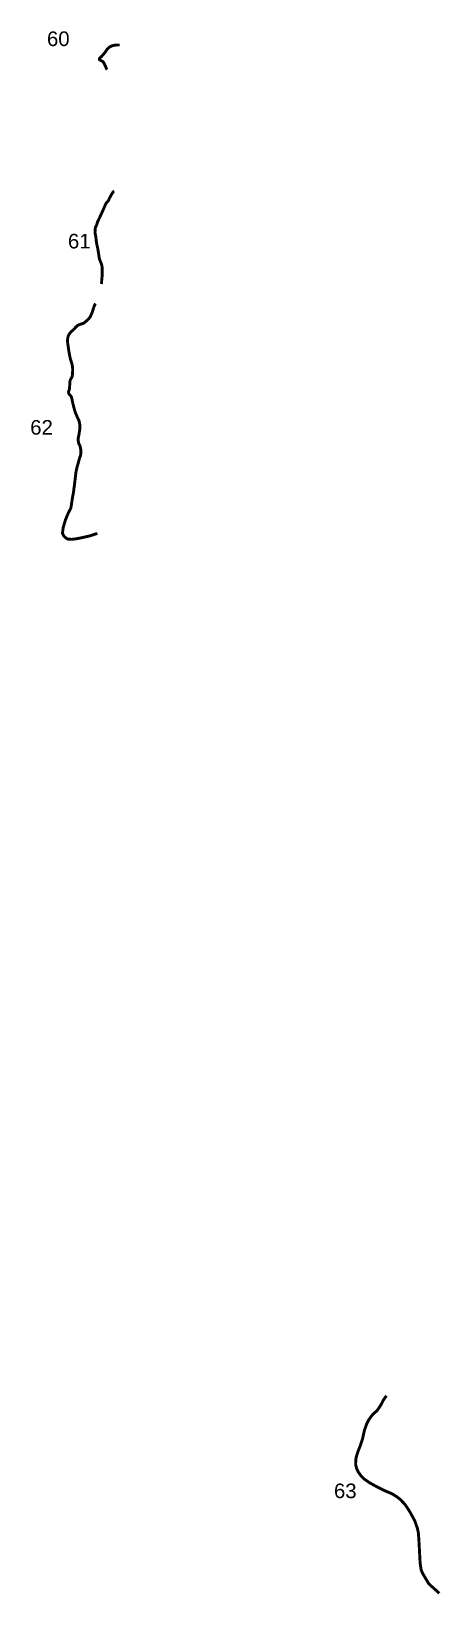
# Model space of a CAD drawing. Header units: metres. Extents: x 258924 to 356197, y 1740805 to 2227803.
# Drawn here: x 277558 to 278963, y 2038474 to 2043837 of the extents above; entities that cross this region are included whole.
import ezdxf

# ---------------------------------------------------------------- set-up
doc = ezdxf.new("R2010")
doc.units = ezdxf.units.M
doc.layers.add('UNPROTECTED', color=10, linetype='Continuous')
doc.styles.get("Standard").update_dxf_attribs({"font": 'arial.ttf'})

msp = doc.modelspace()

# ---------------------------------------------------------------- texts
at = {"char_height": 50, "attachment_point": 1}
for s, width, insert in [('60', 212.287, (277611.5, 2043836.1)), ('61', 92.414, (277683.5, 2043142)), ('62', 70.183, (277554, 2042503.3)), ('63', 70.183, (278596.3, 2038855.5))]:
    msp.add_mtext_dynamic_manual_height_columns(s, width=width, gutter_width=1, heights=[0], dxfattribs=dict(at, insert=insert))

# ---------------------------------------------------------------- linework, layer by layer
at = {"layer": 'UNPROTECTED', "const_width": 10, "flags": 128}
for points in [[(277860.9, 2043789.6), (277850.8, 2043789.8), (277843.8, 2043789.2), (277834.5, 2043786.7), (277826.5, 2043782.8), (277818.1, 2043775.5), (277811.1, 2043764.8), (277804.6, 2043757.1), (277800, 2043751.8), (277796.1, 2043748.1), (277792.3, 2043744.5), (277791.4, 2043741.9), (277791.7, 2043739.5), (277793.3, 2043737.9), (277798, 2043735.8), (277803.7, 2043732.2), (277805.6, 2043729.7), (277808.7, 2043724.1), (277812.4, 2043716.1), (277815.7, 2043708.4), (277817.7, 2043705.5)], [(277842, 2043288.5), (277840.6, 2043287.8), (277838.3, 2043285.3), (277834.8, 2043280.2), (277829, 2043270), (277824.8, 2043261.8), (277823, 2043257), (277821.4, 2043254.5), (277818.7, 2043252.3), (277816.6, 2043249.9), (277813, 2043244.5), (277808.4, 2043233.8), (277804.3, 2043224.1), (277795.8, 2043205.6), (277785, 2043182.7), (277782.2, 2043173.4), (277777.8, 2043163.7), (277776.6, 2043155.4), (277776.3, 2043146.3), (277777.7, 2043139), (277779.2, 2043132.4), (277780, 2043121.6), (277782.4, 2043106.6), (277786.4, 2043088.4), (277789.1, 2043070.2), (277790.5, 2043061.1), (277792, 2043054.1), (277796, 2043044.7), (277799.8, 2043034.4), (277800.7, 2043027.5), (277801.2, 2043013.2), (277801, 2042999.6), (277799.4, 2042984.7), (277798.7, 2042971.3), (277798.4, 2042970.1)], [(277778.2, 2042902.7), (277775.7, 2042898.9), (277771.6, 2042888.7), (277766.9, 2042872.9), (277762.6, 2042863.6), (277760.3, 2042857.7), (277756.2, 2042852.6), (277751.4, 2042847.3), (277745.4, 2042842), (277740.5, 2042837.7), (277735.3, 2042834.5), (277728.6, 2042832.9), (277722.3, 2042830.2), (277717, 2042827.7), (277713.6, 2042825.1), (277706.6, 2042817.7), (277700.2, 2042811.1), (277694.4, 2042806.5), (277688.2, 2042798.4), (277684.2, 2042791), (277682.7, 2042784.5), (277682, 2042775), (277682.6, 2042766.4), (277683.7, 2042759.4), (277685, 2042750.3), (277687.8, 2042732.7), (277691.7, 2042713), (277695.5, 2042701.5), (277698.6, 2042689.1), (277699.4, 2042683.8), (277699.7, 2042674.7), (277699.3, 2042667), (277698.4, 2042654.8), (277697.3, 2042650.8), (277694, 2042645.6), (277692, 2042642), (277690.5, 2042637.2), (277689.6, 2042630.8), (277689.5, 2042622.2), (277689.1, 2042616.1), (277688.6, 2042609.9), (277687.3, 2042605.6), (277686.2, 2042603.4), (277685.6, 2042600.4), (277685.9, 2042595.1), (277687.9, 2042591.7), (277690.6, 2042588.7), (277693.2, 2042586.1), (277695, 2042583.1), (277697.2, 2042575.4), (277699.3, 2042565), (277702.5, 2042551.3), (277705, 2042542.5), (277708.5, 2042529.7), (277717.6, 2042508.8), (277721.3, 2042501), (277722.6, 2042495.7), (277724, 2042488.8), (277724.2, 2042479.2), (277723.9, 2042470), (277721.2, 2042452.9), (277718.6, 2042440.9), (277718.4, 2042435.1), (277719.6, 2042427.5), (277720.9, 2042422.2), (277724.4, 2042416), (277725.9, 2042410.2), (277727.5, 2042401.9), (277727.9, 2042389.3), (277726.4, 2042381.1), (277723.3, 2042373.3), (277720.6, 2042362.7), (277714.6, 2042341.3), (277711.2, 2042327), (277710, 2042316.5), (277706.5, 2042286.6), (277702, 2042252.6), (277699.3, 2042239.2), (277695.5, 2042214.3), (277693.2, 2042200.6), (277685.2, 2042185.9), (277675, 2042161.3), (277670.7, 2042146.7), (277667, 2042133.6), (277664.6, 2042115), (277668.7, 2042106.5), (277675.5, 2042099.5), (277683.4, 2042094.8), (277696.2, 2042094.2), (277707.8, 2042095.4), (277719.7, 2042097.5), (277734.4, 2042100.5), (277747.5, 2042103.5), (277759.5, 2042106.3), (277784.5, 2042114.5)], [(278776.6, 2039156.4), (278772.8, 2039152), (278765.6, 2039141.4), (278757.7, 2039126), (278750.2, 2039114.3), (278743.1, 2039104.5), (278731.9, 2039095.1), (278724.6, 2039086.9), (278714.8, 2039072.7), (278708.4, 2039059.8), (278700.9, 2039038.7), (278694.2, 2039008.7), (278687.9, 2038989.2), (278677.6, 2038962.6), (278672.7, 2038946.1), (278670.9, 2038935.5), (278670.8, 2038920.3), (278674.2, 2038906.6), (278679.9, 2038894.7), (278689.7, 2038881.4), (278698.9, 2038871.9), (278717.8, 2038858.7), (278741.4, 2038845.6), (278770.3, 2038831.1), (278797.3, 2038819.6), (278813.4, 2038809.2), (278824.9, 2038799.9), (278840.7, 2038783), (278854.2, 2038762.5), (278865.3, 2038743.2), (278874.1, 2038726.3), (278882.5, 2038701.9), (278885.6, 2038687.9), (278887.5, 2038665.6), (278890.1, 2038616.5), (278891.9, 2038582), (278895.5, 2038558.6), (278901, 2038546.5), (278921.8, 2038511.6), (278949, 2038487.1), (278957.6, 2038479.2)]]:
    msp.add_lwpolyline(points, dxfattribs=at)

msp.set_redraw_order([(e.dxf.handle, doc.entitydb.next_handle()) for e in msp.query("TEXT MTEXT ATTDEF DIMENSION ARC_DIMENSION")])  # texts and dimensions are drawn at this point

doc.saveas('drawing.dxf')
